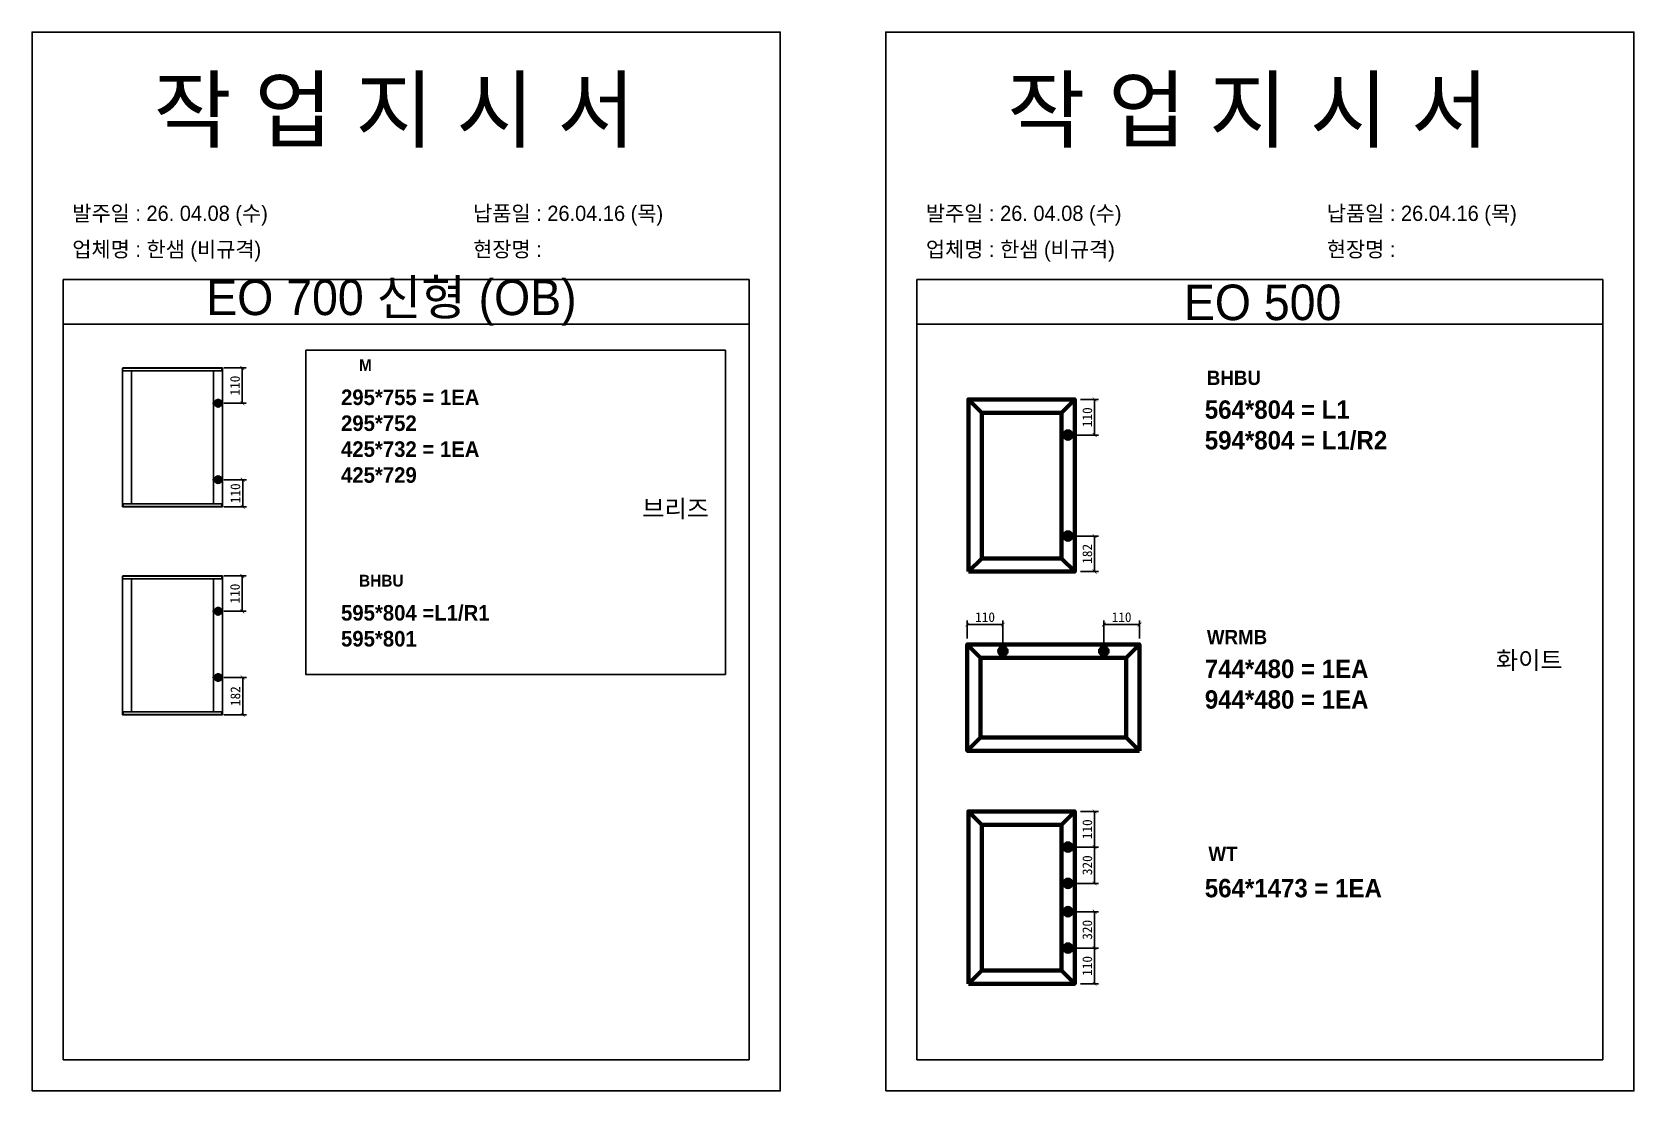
# Model space of a CAD drawing. Header units: millimetres. Extents: x -44117 to 256353, y -2095463 to 65325.
# Drawn here: x 113007 to 117124, y -855539 to -852819 of the extents above; entities that cross this region are included whole.
import ezdxf

# ---------------------------------------------------------------- set-up
doc = ezdxf.new("R2010")
doc.units = ezdxf.units.MM
doc.header["$LTSCALE"] = 10
doc.layers.add('Layer1', color=7, linetype='Continuous', lineweight=70)
doc.styles.add('MtX_Gulim', font='')
doc.styles.get('MtX_Gulim').set_extended_font_data('Gulim', bold=True)
doc.dimstyles.new('ISO-25', dxfattribs={"dimtxt": 2.5, "dimasz": 2.5, "dimexe": 1, "dimexo": 1, "dimtad": 1, "dimtxsty": 'Standard', "dimblk": 'ARCHTICK', "dimcen": 2.5, "dimadec": 0, "dimazin": 0, "dimtfac": 1, "dimtmove": 0, "dimatfit": 3, "dimfxl": 0, "dimarcsym": 0})

msp = doc.modelspace()

# ---------------------------------------------------------------- texts
at = {"linetype": 'Continuous', "style": 'MtX_Gulim'}
for s, height, p in [('M', 30.31593, (113846.86946, -853689.3604)), ('BHBU', 36.775844, (116026.03713, -853725.23461)), ('BHBU', 30.315933, (113846.86946, -854243.01931)), ('WRMB', 36.775844, (116026.03713, -854391.15431)), ('WT', 36.775844, (116030.06082, -854948.08274))]:
    msp.add_text(s, height=height, dxfattribs=at).set_placement(p)
at = {"attachment_point": 1}
for s, width, gutter_width, heights, insert, char_height in [('{\\fGulim|b0|i0|c129|p50;작 업 지 시 서}', 3786.0728481, 14.30944, [-178.40505], (113318.82215, -852937.88542), 160.2657825), ('{\\fGulim|b0|i0|c129|p50;작 업 지 시 서}', 3786.0728481, 14.30944, [-178.40505], (115512.85654, -852937.88542), 160.2657825), ('\\pt11;{\\fGulim|b0|i0|c129|p50;발주일 : 26. 04.08 (수)}', 3786.0728481, 14.30944, [39.49878], (113109.97926, -853264.62914), 39.2651167), ('{\\fGulim|b0|i0|c129|p50;납품일 : 26.04.16 (목)}', 3786.0728481, 14.30944, [40.16974], (114140.23409, -853264.62914), 39.2651167), ('\\pt11;{\\fGulim|b0|i0|c129|p50;발주일 : 26. 04.08 (수)}', 3786.0728481, 14.30944, [39.49878], (115304.01365, -853264.62914), 39.2651167), ('{\\fGulim|b0|i0|c129|p50;납품일 : 26.04.16 (목)}', 3786.0728481, 14.30944, [40.16974], (116334.26848, -853264.62914), 39.2651167), ('{\\fGulim|b0|i0|c129|p50;업체명 : 한샘 (비규격)}', 3786.0728481, 14.30944, [41.34032], (113109.97926, -853356.96075), 39.2651167), ('{\\fGulim|b0|i0|c129|p50;현장명 : }', 3786.0728481, 14.30944, [-43.81381], (114140.23409, -853356.96075), 39.2651167), ('{\\fGulim|b0|i0|c129|p50;업체명 : 한샘 (비규격)}', 3786.0728481, 14.30944, [41.34032], (115304.01365, -853356.96075), 39.2651167), ('{\\fGulim|b0|i0|c129|p50;현장명 : }', 3786.0728481, 14.30944, [-43.81381], (116334.26848, -853356.96075), 39.2651167), ('{\\fGulim|b0|i0|c129|p50;EO 700 신형 (OB)}', 2155.3243433, 8.14604, [-114.80382], (113454.20581, -853454.46621), 91.2356303), ('{\\fGulim|b0|i0|c129|p50;EO 500}', 2155.3243433, 8.14604, [-93.54386], (115966.91597, -853467.342), 91.2356303), ('{\\f굴림|b1|i0|c129|p50;295*755 = 1EA\\P\\C1;295*752\\P\\C256;425*732 = 1EA\\P\\C1;425*729}', 12072.7918459, 155.2668, [-240.9276], (113800.67224, -853736.841), 39.9257485), ('{\\f굴림|b1|i0|c129|p50;564*804 = L1\\P594*804 = L1/R2}', 14277.4258488, 183.62035, [-135.84158], (116020.78538, -853764.77612), 47.2166605), ('{\\f굴림|b1|i0|c129|p50;브리즈}', 13746.5878503, 176.7933, [-50.51237], (114574.96001, -854020.05959), 45.4611341), ('{\\f굴림|b1|i0|c129|p50;595*804 =L1/R1\\P\\C1;595*801}', 12072.7918459, 155.2668, [-111.27454], (113800.67224, -854290.49992), 39.9257485), ('{\\f굴림|b1|i0|c129|p50;화이트}', 13746.5878503, 176.7933, [-50.51237], (116768.99441, -854409.5522), 45.4611341), ('{\\f굴림|b1|i0|c129|p50;744*480 = 1EA\\P944*480 = 1EA}', 14277.4258488, 183.62035, [-127.47249], (116020.78538, -854430.69581), 47.2166605), ('{\\f굴림|b1|i0|c129|p50;564*1473 = 1EA}', 14277.4258488, 183.62035, [-48.65315], (116020.78538, -854994.01157), 47.2166605)]:
    msp.add_mtext_dynamic_manual_height_columns(s, width=width, gutter_width=gutter_width, heights=heights, dxfattribs=dict(at, insert=insert, char_height=char_height))

# ---------------------------------------------------------------- blocks, each defined once
blk = doc.blocks.new('_ArchTick')
at = {"color": 0, "linetype": 'ByBlock', "const_width": 0.15}
blk.add_lwpolyline([(-0.5, -0.5), (0.5, 0.5)], dxfattribs=at)
blk = doc.blocks.new('*D5563')
at = {"color": 0, "lineweight": -2}
for p, q in [((113499.9, -853681.5), (113557, -853681.5)), ((113547, -853772.1), (113547, -853681.5)), ((113499.9, -853772.1), (113557, -853772.1))]:
    blk.add_line(p, q, dxfattribs=at)
at = {"layer": 'Defpoints', "color": 0}
for p in [(113484.9, -853681.5), (113547, -853681.5), (113484.9, -853772.1)]:
    blk.add_point(p, dxfattribs=at)
at = {"color": 0, "lineweight": -2, "xscale": 10, "yscale": 10, "zscale": 10}
for p, rotation in [((113547, -853681.5), 90), ((113547, -853772.1), 270)]:
    blk.add_blockref('_ArchTick', p, dxfattribs=dict(at, rotation=rotation))
at = {"color": 0, "insert": (113528.2, -853726.8), "char_height": 25, "attachment_point": 5, "rotation": 90}
blk.add_mtext('110', dxfattribs=at)
blk = doc.blocks.new('*D5564')
at = {"color": 0, "lineweight": -2}
for p, q in [((113499.9, -853968.5), (113558, -853968.5)), ((113548, -853968.5), (113548, -854038.2)), ((113499.9, -854038.2), (113558, -854038.2))]:
    blk.add_line(p, q, dxfattribs=at)
at = {"layer": 'Defpoints', "color": 0}
for p in [(113484.9, -853968.5), (113484.9, -854038.2), (113548, -854038.2)]:
    blk.add_point(p, dxfattribs=at)
at = {"color": 0, "lineweight": -2, "xscale": 10, "yscale": 10, "zscale": 10}
for p, rotation in [((113548, -853968.5), 90), ((113548, -854038.2), 270)]:
    blk.add_blockref('_ArchTick', p, dxfattribs=dict(at, rotation=rotation))
at = {"color": 0, "insert": (113529.2, -854003.4), "char_height": 25, "attachment_point": 5, "rotation": 90}
blk.add_mtext('110', dxfattribs=at)
blk = doc.blocks.new('*D5565')
at = {"color": 0, "lineweight": -2}
for p, q in [((113499.9, -854215.8), (113557, -854215.8)), ((113547, -854306.4), (113547, -854215.8)), ((113499.9, -854306.4), (113557, -854306.4))]:
    blk.add_line(p, q, dxfattribs=at)
at = {"layer": 'Defpoints', "color": 0}
for p in [(113484.9, -854215.8), (113547, -854215.8), (113484.9, -854306.4)]:
    blk.add_point(p, dxfattribs=at)
at = {"color": 0, "lineweight": -2, "xscale": 10, "yscale": 10, "zscale": 10}
for p, rotation in [((113547, -854215.8), 90), ((113547, -854306.4), 270)]:
    blk.add_blockref('_ArchTick', p, dxfattribs=dict(at, rotation=rotation))
at = {"color": 0, "insert": (113528.2, -854261.1), "char_height": 25, "attachment_point": 5, "rotation": 90}
blk.add_mtext('110', dxfattribs=at)
blk = doc.blocks.new('*D5566')
at = {"color": 0, "lineweight": -2}
for p, q in [((113499.9, -854476.5), (113558, -854476.5)), ((113548, -854476.5), (113548, -854572.6)), ((113499.9, -854572.6), (113558, -854572.6))]:
    blk.add_line(p, q, dxfattribs=at)
at = {"layer": 'Defpoints', "color": 0}
for p in [(113484.9, -854476.5), (113484.9, -854572.6), (113548, -854572.6)]:
    blk.add_point(p, dxfattribs=at)
at = {"color": 0, "lineweight": -2, "xscale": 10, "yscale": 10, "zscale": 10}
for p, rotation in [((113548, -854476.5), 90), ((113548, -854572.6), 270)]:
    blk.add_blockref('_ArchTick', p, dxfattribs=dict(at, rotation=rotation))
at = {"color": 0, "insert": (113529.2, -854524.5), "char_height": 25, "attachment_point": 5, "rotation": 90}
blk.add_mtext('182', dxfattribs=at)
blk = doc.blocks.new('*D5567')
at = {"color": 0, "lineweight": -2}
for p, q in [((115701.5, -853762.3), (115747.5, -853762.3)), ((115737.5, -853762.3), (115737.5, -853853.7)), ((115684.1, -853853.7), (115747.5, -853853.7))]:
    blk.add_line(p, q, dxfattribs=at)
at = {"layer": 'Defpoints', "color": 0}
for p in [(115686.5, -853762.3), (115669.1, -853853.7), (115737.5, -853853.7)]:
    blk.add_point(p, dxfattribs=at)
at = {"color": 0, "lineweight": -2, "xscale": 10, "yscale": 10, "zscale": 10}
for p, rotation in [((115737.5, -853762.3), 90), ((115737.5, -853853.7), 270)]:
    blk.add_blockref('_ArchTick', p, dxfattribs=dict(at, rotation=rotation))
at = {"color": 0, "insert": (115718.8, -853808), "char_height": 25, "attachment_point": 5, "rotation": 90}
blk.add_mtext('110', dxfattribs=at)
blk = doc.blocks.new('*D5568')
at = {"color": 0, "lineweight": -2}
for p, q in [((115684.1, -854113.2), (115747.5, -854113.2)), ((115737.5, -854204.6), (115737.5, -854113.2)), ((115701.5, -854204.6), (115747.5, -854204.6))]:
    blk.add_line(p, q, dxfattribs=at)
at = {"layer": 'Defpoints', "color": 0}
for p in [(115669.1, -854113.2), (115737.5, -854113.2), (115686.5, -854204.6)]:
    blk.add_point(p, dxfattribs=at)
at = {"color": 0, "lineweight": -2, "xscale": 10, "yscale": 10, "zscale": 10}
for p, rotation in [((115737.5, -854113.2), 90), ((115737.5, -854204.6), 270)]:
    blk.add_blockref('_ArchTick', p, dxfattribs=dict(at, rotation=rotation))
at = {"color": 0, "insert": (115718.8, -854158.9), "char_height": 25, "attachment_point": 5, "rotation": 90}
blk.add_mtext('182', dxfattribs=at)
blk = doc.blocks.new('*D5569')
at = {"color": 0, "lineweight": -2}
for p, q in [((115701.5, -854820.7), (115747.5, -854820.7)), ((115737.5, -854820.7), (115737.5, -854912.2)), ((115684.1, -854912.2), (115747.5, -854912.2))]:
    blk.add_line(p, q, dxfattribs=at)
at = {"layer": 'Defpoints', "color": 0}
for p in [(115686.5, -854820.7), (115669.1, -854912.2), (115737.5, -854912.2)]:
    blk.add_point(p, dxfattribs=at)
at = {"color": 0, "lineweight": -2, "xscale": 10, "yscale": 10, "zscale": 10}
for p, rotation in [((115737.5, -854820.7), 90), ((115737.5, -854912.2), 270)]:
    blk.add_blockref('_ArchTick', p, dxfattribs=dict(at, rotation=rotation))
at = {"color": 0, "insert": (115718.8, -854866.4), "char_height": 25, "attachment_point": 5, "rotation": 90}
blk.add_mtext('110', dxfattribs=at)
blk = doc.blocks.new('*D5570')
at = {"color": 0, "lineweight": -2}
for p, q in [((115684.1, -855171.6), (115747.5, -855171.6)), ((115737.5, -855263.1), (115737.5, -855171.6)), ((115701.5, -855263.1), (115747.5, -855263.1))]:
    blk.add_line(p, q, dxfattribs=at)
at = {"layer": 'Defpoints', "color": 0}
for p in [(115669.1, -855171.6), (115737.5, -855171.6), (115686.5, -855263.1)]:
    blk.add_point(p, dxfattribs=at)
at = {"color": 0, "lineweight": -2, "xscale": 10, "yscale": 10, "zscale": 10}
for p, rotation in [((115737.5, -855171.6), 90), ((115737.5, -855263.1), 270)]:
    blk.add_blockref('_ArchTick', p, dxfattribs=dict(at, rotation=rotation))
at = {"color": 0, "insert": (115718.8, -855217.4), "char_height": 25, "attachment_point": 5, "rotation": 90}
blk.add_mtext('110', dxfattribs=at)
blk = doc.blocks.new('*D5571')
at = {"color": 0, "lineweight": -2}
for p, q in [((115684.1, -854912.2), (115747.5, -854912.2)), ((115737.5, -855005.4), (115737.5, -854912.2)), ((115684.1, -855005.4), (115747.5, -855005.4))]:
    blk.add_line(p, q, dxfattribs=at)
at = {"layer": 'Defpoints', "color": 0}
for p in [(115669.1, -854912.2), (115737.5, -854912.2), (115669.1, -855005.4)]:
    blk.add_point(p, dxfattribs=at)
at = {"color": 0, "lineweight": -2, "xscale": 10, "yscale": 10, "zscale": 10}
for p, rotation in [((115737.5, -854912.2), 90), ((115737.5, -855005.4), 270)]:
    blk.add_blockref('_ArchTick', p, dxfattribs=dict(at, rotation=rotation))
at = {"color": 0, "insert": (115718.8, -854958.8), "char_height": 25, "attachment_point": 5, "rotation": 90}
blk.add_mtext('320', dxfattribs=at)
blk = doc.blocks.new('*D5572')
at = {"color": 0, "lineweight": -2}
for p, q in [((115684.1, -855078.1), (115747.5, -855078.1)), ((115737.5, -855078.1), (115737.5, -855171.6)), ((115684.1, -855171.6), (115747.5, -855171.6))]:
    blk.add_line(p, q, dxfattribs=at)
at = {"layer": 'Defpoints', "color": 0}
for p in [(115669.1, -855078.1), (115669.1, -855171.6), (115737.5, -855171.6)]:
    blk.add_point(p, dxfattribs=at)
at = {"color": 0, "lineweight": -2, "xscale": 10, "yscale": 10, "zscale": 10}
for p, rotation in [((115737.5, -855078.1), 90), ((115737.5, -855171.6), 270)]:
    blk.add_blockref('_ArchTick', p, dxfattribs=dict(at, rotation=rotation))
at = {"color": 0, "insert": (115718.8, -855124.8), "char_height": 25, "attachment_point": 5, "rotation": 90}
blk.add_mtext('320', dxfattribs=at)
blk = doc.blocks.new('*D5573')
at = {"color": 0, "lineweight": -2}
for p, q in [((115410.3, -854376.5), (115410.3, -854330.5)), ((115410.3, -854340.5), (115501.8, -854340.5)), ((115501.8, -854393.9), (115501.8, -854330.5))]:
    blk.add_line(p, q, dxfattribs=at)
at = {"layer": 'Defpoints', "color": 0}
for p in [(115501.8, -854340.5), (115410.3, -854391.5), (115501.8, -854408.9)]:
    blk.add_point(p, dxfattribs=at)
at = {"color": 0, "lineweight": -2, "xscale": 10, "yscale": 10, "zscale": 10, "rotation": 180}
blk.add_blockref('_ArchTick', (115410.3, -854340.5), dxfattribs=at)
at = {"color": 0, "lineweight": -2, "xscale": 10, "yscale": 10, "zscale": 10}
blk.add_blockref('_ArchTick', (115501.8, -854340.5), dxfattribs=at)
at = {"color": 0, "insert": (115456, -854321.8), "char_height": 25, "attachment_point": 5}
blk.add_mtext('110', dxfattribs=at)
blk = doc.blocks.new('*D5574')
at = {"color": 0, "lineweight": -2}
for p, q in [((115761.2, -854393.9), (115761.2, -854330.5)), ((115852.7, -854340.5), (115761.2, -854340.5)), ((115852.7, -854376.5), (115852.7, -854330.5))]:
    blk.add_line(p, q, dxfattribs=at)
at = {"layer": 'Defpoints', "color": 0}
for p in [(115761.2, -854340.5), (115852.7, -854391.5), (115761.2, -854408.9)]:
    blk.add_point(p, dxfattribs=at)
at = {"color": 0, "lineweight": -2, "xscale": 10, "yscale": 10, "zscale": 10, "rotation": 180}
blk.add_blockref('_ArchTick', (115761.2, -854340.5), dxfattribs=at)
at = {"color": 0, "lineweight": -2, "xscale": 10, "yscale": 10, "zscale": 10}
blk.add_blockref('_ArchTick', (115852.7, -854340.5), dxfattribs=at)
at = {"color": 0, "insert": (115806.9, -854321.8), "char_height": 25, "attachment_point": 5}
blk.add_mtext('110', dxfattribs=at)

# ---------------------------------------------------------------- dimensions: what is measured, and where the dimension line sits
for base, p1, p2, angle, text, picture, middle in [((113546.98118, -853681.45705), (113484.86184, -853772.05258), (113484.86184, -853681.45705), 90, '110', '*D5563', (113528.23118, -853726.75482)), ((115737.52219, -853853.731), (115686.5431, -853762.25742), (115669.09953, -853853.731), 90, '110', '*D5567', (115718.77219, -853807.99421)), ((113547.97473, -854038.22604), (113484.86184, -853968.53051), (113484.86184, -854038.22604), 90, '110', '*D5564', (113529.22473, -854003.37827)), ((115737.52219, -854113.16578), (115686.5431, -854204.63936), (115669.09953, -854113.16578), 270, '182', '*D5568', (115718.77219, -854158.90257)), ((113546.98118, -854215.80228), (113484.86184, -854306.39781), (113484.86184, -854215.80228), 90, '110', '*D5565', (113528.23118, -854261.10005)), ((115501.77235, -854340.50394), (115410.29876, -854391.48303), (115501.77235, -854408.9266), 180, '110', '*D5573', (115456.03555, -854321.75394)), ((113547.97473, -854572.57127), (113484.86184, -854476.47032), (113484.86184, -854572.57127), 90, '182', '*D5566', (113529.22473, -854524.52079)), ((115737.52219, -854912.18099), (115686.5431, -854820.70741), (115669.09953, -854912.18099), 90, '110', '*D5569', (115718.77219, -854866.4442)), ((115737.52219, -854912.18099), (115669.09953, -855005.36706), (115669.09953, -854912.18099), 90, '320', '*D5571', (115718.77219, -854958.77403)), ((115737.52219, -855171.61577), (115669.09953, -855078.05962), (115669.09953, -855171.61577), 90, '320', '*D5572', (115718.77219, -855124.83769)), ((115737.52219, -855171.61577), (115686.5431, -855263.08936), (115669.09953, -855171.61577), 270, '110', '*D5570', (115718.77219, -855217.35256))]:
    dim = msp.add_linear_dim(base=base, p1=p1, p2=p2, angle=angle, text=text, dimstyle='ISO-25', override={"dimscale": 10, "dimasz": 1, "dimexo": 1.5, "dimtxsty": 'Standard'})
    dim.commit()
    dim.dimension.update_dxf_attribs({"geometry": picture, "text_midpoint": middle})
dim = msp.add_linear_dim(base=(115761.20712, -854340.50394), p1=(115852.68071, -854391.48303), p2=(115761.20712, -854408.9266), text='110', dimstyle='ISO-25', override={"dimscale": 10, "dimasz": 1, "dimexo": 1.5, "dimtxsty": 'Standard'})
dim.commit()
dim.dimension.update_dxf_attribs({"geometry": '*D5574', "text_midpoint": (115806.94392, -854321.75394)})

# ---------------------------------------------------------------- linework, layer by layer
for p, q in [((114849.58176, -853454.17845), (113086.65815, -853454.17845)), ((117043.61615, -853454.17845), (115280.69255, -853454.17845)), ((114849.58176, -853568.654), (113086.65815, -853568.654)), ((117043.61615, -853568.654), (115280.69255, -853568.654)), ((113239.08589, -853681.71335), (113239.08589, -854037.96973)), ((113495.94694, -853682.17469), (113239.08589, -853682.17469)), ((113495.94694, -853689.14604), (113239.08589, -853689.14604)), ((113495.69064, -853681.45705), (113239.34219, -853681.45705)), ((113261.89655, -853688.63344), (113261.89655, -854030.53705)), ((113472.87998, -854030.53705), (113472.87998, -853689.14604)), ((113494.66544, -853689.14604), (113494.66544, -853681.45705)), ((113495.94694, -854037.96973), (113495.94694, -853681.71335)), ((113495.94694, -854030.53705), (113239.08589, -854030.53705)), ((113240.36738, -854038.22604), (113240.36738, -854030.53705)), ((113494.66544, -854030.53705), (113494.66544, -854038.22604)), ((113495.94694, -854037.5084), (113239.08589, -854037.5084)), ((113495.69064, -854038.22604), (113239.34219, -854038.22604)), ((113239.08589, -854216.05858), (113239.08589, -854572.31496)), ((113495.94694, -854216.51992), (113239.08589, -854216.51992)), ((113495.94694, -854223.49127), (113239.08589, -854223.49127)), ((113495.69064, -854215.80228), (113239.34219, -854215.80228)), ((113261.89655, -854222.97867), (113261.89655, -854564.88228)), ((113472.87998, -854564.88228), (113472.87998, -854223.49127)), ((113494.66544, -854223.49127), (113494.66544, -854215.80228)), ((113495.94694, -854572.31496), (113495.94694, -854216.05858)), ((113495.94694, -854564.88228), (113239.08589, -854564.88228)), ((113240.36738, -854572.57127), (113240.36738, -854564.88228)), ((113494.66544, -854564.88228), (113494.66544, -854572.57127)), ((113495.94694, -854571.85363), (113239.08589, -854571.85363)), ((113495.69064, -854572.57127), (113239.34219, -854572.57127))]:
    msp.add_line(p, q)
for points in [[(113006.52526, -855538.58408), (114929.71465, -855538.58408), (114929.71465, -852818.6448), (113006.52526, -852818.6448)], [(115200.55965, -855538.58408), (117123.74904, -855538.58408), (117123.74904, -852818.6448), (115200.55965, -852818.6448)], [(113710.07937, -853635.98084), (114788.54789, -853635.98084), (114788.54789, -854468.5278), (113710.07937, -854468.5278)]]:
    msp.add_lwpolyline(points, close=True)
for points in [[(113086.65815, -853454.17845), (113086.65815, -855458.45119), (114849.58176, -855458.45119), (114849.58176, -853454.17845)], [(115280.69255, -853454.17845), (115280.69255, -855458.45119), (117043.61615, -855458.45119), (117043.61615, -853454.17845)]]:
    msp.add_lwpolyline(points)
for centre, start, end in [((113495.69064, -853681.71335), 0, 90), ((113239.34219, -854037.96974), 180, 270), ((113495.69064, -854037.96974), 270, 0), ((113495.69064, -854216.05858), 0, 90), ((113239.34219, -854572.31497), 180, 270), ((113495.69064, -854572.31497), 270, 0)]:
    msp.add_arc(centre, 0.2563, start, end)
at = {"layer": 'Layer1'}
for p, q in [((113484.86184, -853762.60637), (113484.86184, -853781.49879)), ((115447.4541, -853796.41299), (115413.29853, -853762.25742)), ((115652.38753, -853796.41299), (115686.5431, -853762.25742)), ((115669.09953, -853839.53385), (115669.09953, -853867.92815)), ((113484.86184, -853977.97672), (113484.86184, -853959.0843)), ((115669.09953, -854127.36293), (115669.09953, -854098.96863)), ((115413.29853, -854204.63936), (115447.4541, -854170.48379)), ((115686.5431, -854204.63936), (115652.38753, -854170.48379)), ((115652.38753, -854170.48379), (115686.5431, -854204.63936)), ((113484.86184, -854296.9516), (113484.86184, -854315.84402)), ((115444.45433, -854425.6386), (115410.29876, -854391.48303)), ((115852.68071, -854391.48303), (115818.52514, -854425.6386)), ((115818.52514, -854425.6386), (115852.68071, -854391.48303)), ((115487.5752, -854408.9266), (115515.96949, -854408.9266)), ((115775.40427, -854408.9266), (115747.00998, -854408.9266)), ((113484.86184, -854485.91653), (113484.86184, -854467.02411)), ((115444.45433, -854630.57202), (115410.29876, -854664.72759)), ((115852.68071, -854664.72759), (115818.52514, -854630.57202)), ((115447.4541, -854854.86298), (115413.29853, -854820.70741)), ((115652.38753, -854854.86298), (115686.5431, -854820.70741)), ((115669.09953, -854897.98385), (115669.09953, -854926.37814)), ((115669.09953, -854991.16991), (115669.09953, -855019.5642)), ((115669.09953, -855063.86247), (115669.09953, -855092.25676)), ((115669.09953, -855185.81292), (115669.09953, -855157.41863)), ((115413.29853, -855263.08936), (115447.4541, -855228.93379)), ((115686.5431, -855263.08936), (115652.38753, -855228.93379)), ((115652.38753, -855228.93379), (115686.5431, -855263.08936))]:
    msp.add_line(p, q, dxfattribs=at)
for points in [[(113494.30805, -853772.05258), (113475.41563, -853772.05258)], [(115413.29853, -854204.63936), (115686.5431, -854204.63936), (115686.5431, -853762.25742), (115413.29853, -853762.25742)], [(115447.4541, -854170.48379), (115652.38753, -854170.48379), (115652.38753, -853796.41299), (115447.4541, -853796.41299)], [(115683.29668, -853853.731), (115654.90238, -853853.731)], [(113494.30805, -853968.53051), (113475.41563, -853968.53051)], [(115683.29668, -854113.16578), (115654.90238, -854113.16578)], [(113494.30805, -854306.39781), (113475.41563, -854306.39781)], [(115852.68071, -854664.72759), (115852.68071, -854391.48303), (115410.29876, -854391.48303), (115410.29876, -854664.72759)], [(115501.77235, -854394.72945), (115501.77235, -854423.12374)], [(115761.20712, -854394.72945), (115761.20712, -854423.12374)], [(115818.52514, -854630.57202), (115818.52514, -854425.6386), (115444.45433, -854425.6386), (115444.45433, -854630.57202)], [(113494.30805, -854476.47032), (113475.41563, -854476.47032)], [(115413.29853, -855263.08936), (115686.5431, -855263.08936), (115686.5431, -854820.70741), (115413.29853, -854820.70741)], [(115447.4541, -855228.93379), (115652.38753, -855228.93379), (115652.38753, -854854.86298), (115447.4541, -854854.86298)], [(115683.29668, -854912.18099), (115654.90238, -854912.18099)], [(115683.29668, -855005.36706), (115654.90238, -855005.36706)], [(115683.29668, -855078.05962), (115654.90238, -855078.05962)], [(115683.29668, -855171.61577), (115654.90238, -855171.61577)]]:
    msp.add_lwpolyline(points, close=True, dxfattribs=at)
for centre, radius in [((113484.86184, -853772.05258), 6.29747), ((115669.09953, -853853.731), 9.46476), ((113484.86184, -853968.53051), 6.29747), ((115669.09953, -854113.16578), 9.46476), ((113484.86184, -854306.39781), 6.29747), ((115501.77235, -854408.9266), 9.46476), ((115761.20712, -854408.9266), 9.46476), ((113484.86184, -854476.47032), 6.29747), ((115669.09953, -854912.18099), 9.46476), ((115669.09953, -855005.36706), 9.46476), ((115669.09953, -855078.05962), 9.46476), ((115669.09953, -855171.61577), 9.46476)]:
    msp.add_circle(centre, radius, dxfattribs=at)

msp.set_redraw_order([(e.dxf.handle, doc.entitydb.next_handle()) for e in msp.query("TEXT MTEXT ATTDEF DIMENSION ARC_DIMENSION")])  # texts and dimensions are drawn at this point

doc.saveas('drawing.dxf')
